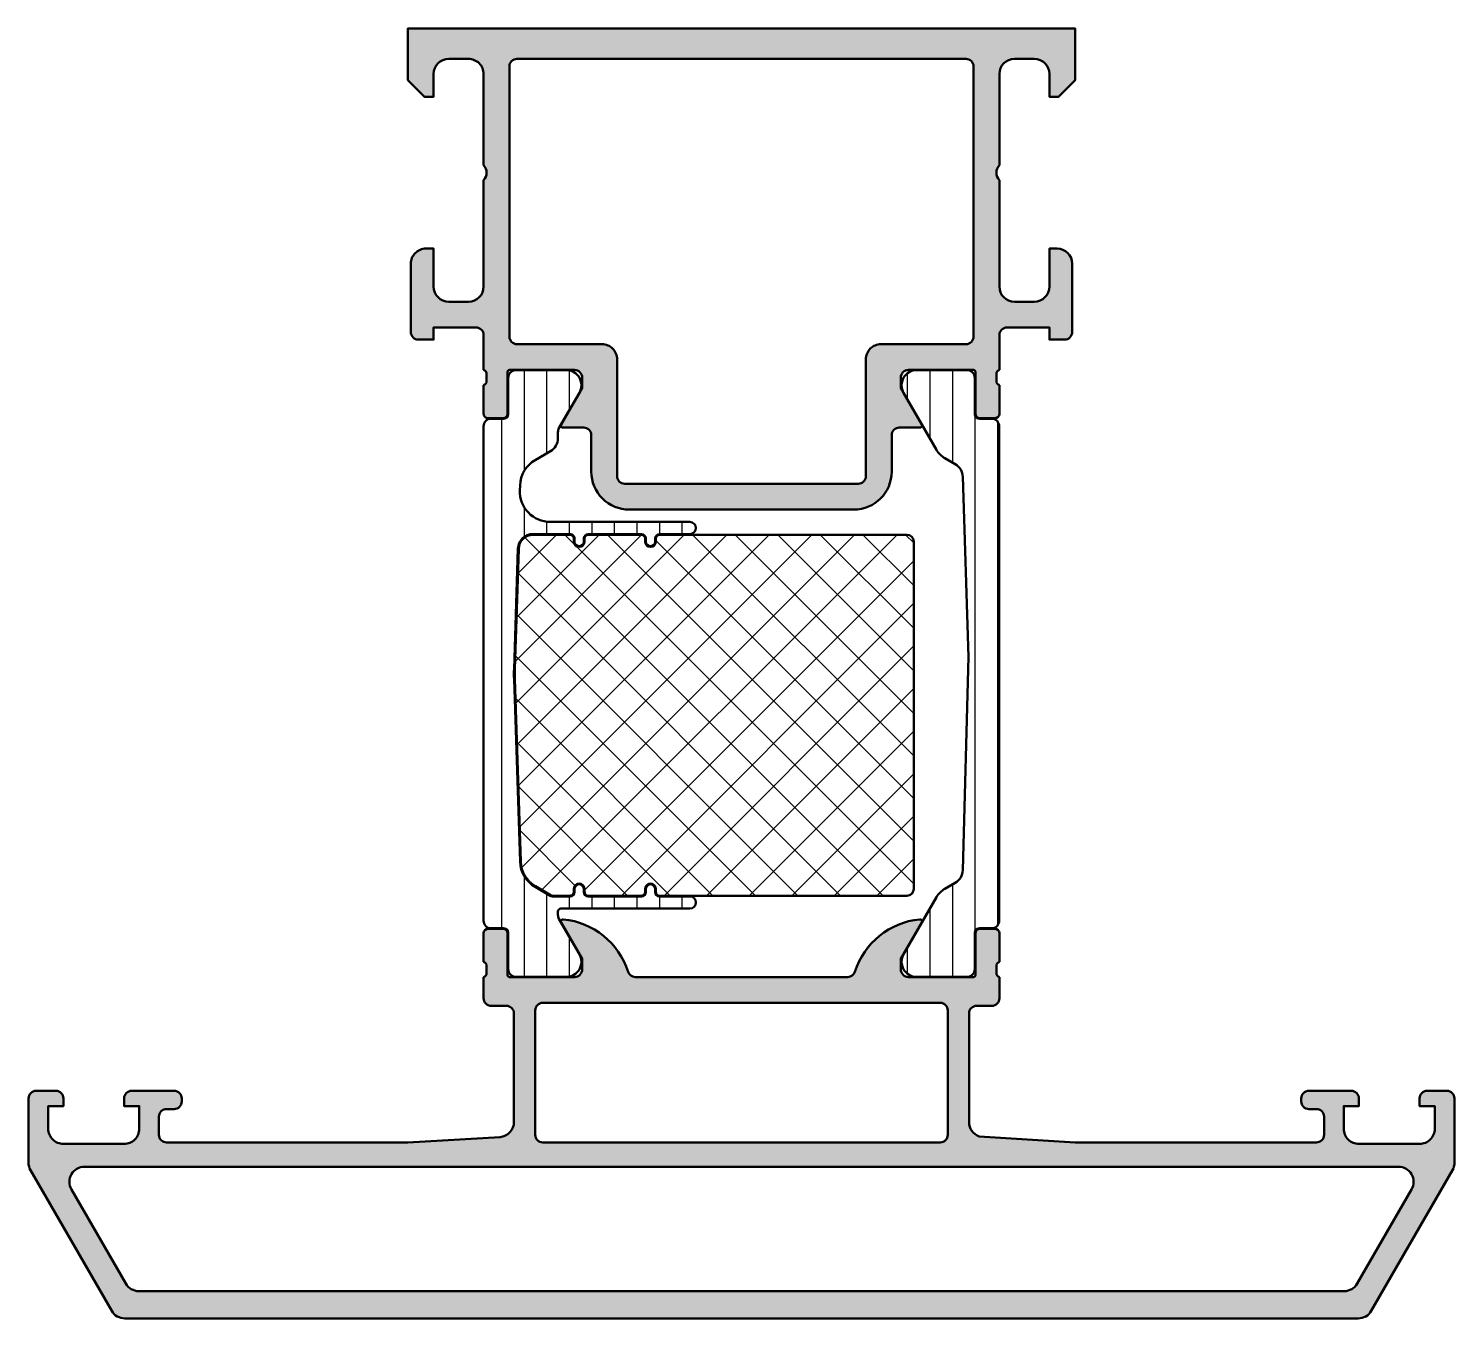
# Model space of a CAD drawing. Extents: x 0 to 94, y 0 to 85.
import ezdxf

# ---------------------------------------------------------------- set-up
doc = ezdxf.new("R2010")
doc.units = 0
for name, color, linetype, lineweight in [('0S-Alu contour', 7, 'Continuous', 50), ('0S-Alu hatch', 252, 'Continuous', 25), ('0S-Plastic contour', 254, 'Continuous', 50), ('0S-Plastic hatch', 253, 'Continuous', 25), ('0S-PT contour', 91, 'Continuous', 50), ('0S-PT hatch', 103, 'Continuous', 25)]:
    doc.layers.add(name, color=color, linetype=linetype, lineweight=lineweight)
pattern_1 = [(90, (0, 0), (-1.4859, 0), [])]

# ---------------------------------------------------------------- blocks, each defined once
blk = doc.blocks.new('398040__18A9D622_268D_453F_85B6_D9EC09985184_')
at = {"layer": '0S-Alu hatch'}
h = blk.add_hatch(color=256, dxfattribs=at)
edge = h.paths.add_edge_path()
edge.add_line((25.00003933429227, 81.600006103516), (26.10003780841439, 80.50000000000009))
edge.add_line((26.10003780841439, 80.50000000000009), (26.70003628253537, 80.50000000000006))
edge.add_line((26.70003628253537, 80.50000000000006), (26.70003628253503, 82.0001205448842))
edge.add_ellipse((27.70004180213324, 82.00011502528503), major_axis=(-1.000005519613444, 0), ratio=1, start_angle=270.0003162478584, end_angle=359.99968375205344, ccw=False)
edge.add_line((27.70003628253639, 83.00012054488323), (29.00003170488748, 83.00012054488317))
edge.add_ellipse((29.0000469638041, 82.00012817440366), major_axis=(-0.9999923705959503, 0), ratio=1, start_angle=179.9991257291162, end_angle=270.0008742781925, ccw=False)
edge.add_line((30.00003933428363, 82.00011291561457), (30.00003170489811, 75.99999995296693))
edge.add_ellipse((29.47508412466604, 75.50000761257797), major_axis=(-0.7249567590133342, 0), ratio=1, start_angle=136.3947622149098, end_angle=223.6052377851353, ccw=False)
edge.add_line((30.00003170489851, 75.00001527218944), (30.00008499145097, 67.99999972534698))
edge.add_ellipse((29.00002619372143, 68.00005852307632), major_axis=(-1.000058799458021, 0), ratio=1, start_angle=90.00336866361351, end_angle=179.996631336242, ccw=False)
edge.add_line((29.00008499144992, 66.99999972534678), (27.70003616332554, 66.9999997253473))
edge.add_ellipse((27.70012368000812, 68.0000871228103), major_axis=(-1.000087401292255, 0), ratio=1, start_angle=0.0050070680665044165, end_angle=89.9949861016662, ccw=False)
edge.add_line((26.70003628253469, 67.9999997253488), (26.70003628253506, 70.50001525878896))
edge.add_line((26.70003628253506, 70.50001525878896), (26.20003628252494, 70.5000152587888))
edge.add_arc((26.20001339347856, 69.50003814624455), 0.9999771128062166, 89.9986885242292, 180.0034971356453)
edge.add_line((25.20003628253503, 69.49997711111014), (25.20009731769148, 64.99999972534701))
edge.add_arc((25.70006657707106, 64.99997661371023), 0.4999692599137589, 179.9973514386468, 270.0035228322613)
edge.add_line((25.70009731769196, 64.50000735474151), (26.70009731769117, 64.4999997253471))
edge.add_line((26.70009731769117, 64.4999997253471), (26.70009731769117, 65.2999951477106))
edge.add_line((26.70009731769117, 65.2999951477106), (29.50008499145117, 65.29999514771052))
edge.add_ellipse((29.50008499145122, 64.79999514771066), major_axis=(-0.4999999999998579, 0), ratio=1, start_angle=180, end_angle=270.00000000000614, ccw=False)
edge.add_line((30.00008499145108, 64.79999514771066), (30.00008499145062, 62.50033720962838))
edge.add_ellipse((29.92124854490758, 62.23281661763526), major_axis=(-0.2788950563274364, 0), ratio=1, start_angle=178.8354106259032, end_angle=253.5801235805065, ccw=False)
edge.add_line((30.20008599145063, 62.22714820963689), (30.20008599145063, 61.7735542096369))
edge.add_ellipse((29.92121789580746, 61.76789355015984), major_axis=(-0.2789255417371471, 0), ratio=1, start_angle=106.42459455535419, end_angle=181.1628700728881, ccw=False)
edge.add_line((30.00008499145062, 61.50035020963689), (30.00008499145062, 59.62033920962838))
edge.add_arc((30.30008499145063, 59.62033920962838), 0.3000000000000043, 180, 270.0000000000007)
edge.add_line((30.30008499145063, 59.32033920962838), (31.28005931049341, 59.32033920962838))
edge.add_arc((31.28005931049341, 59.62033920962839), 0.3000000000000043, 269.9999999999993, 360)
edge.add_line((31.58005931049341, 59.62033920962839), (31.58005931049341, 62.38033720962838))
edge.add_ellipse((31.700059310493, 62.38033720962837), major_axis=(-0.1199999999995818, 0), ratio=1, start_angle=270.0000000000034, end_angle=360, ccw=False)
edge.add_line((31.70005931049299, 62.50033720962795), (36.00004195281937, 62.50034669530617))
edge.add_ellipse((36.00005227292988, 62.00035701541647), major_axis=(-0.4999896799962082, 0), ratio=1, start_angle=179.9988173780284, end_angle=270.00118262196145, ccw=False)
edge.add_line((36.50004195281958, 62.00034669530588), (36.50004195281935, 61.30034974706411))
edge.add_line((36.50004195281935, 61.30034974706411), (35.11179732391347, 58.89582399022771))
edge.add_arc((35.23875836677404, 58.83914027023599), 0.1390401039856604, 155.9408883990593, 266.6087467658954)
edge.add_line((35.23053359100322, 58.70034364354836), (36.60004195281431, 58.70034364354836))
edge.add_ellipse((36.60004195281907, 58.20034364354848), major_axis=(-0.4999999999998792, 0), ratio=1, start_angle=180, end_angle=270.0000000005455, ccw=False)
edge.add_line((37.10004195281895, 58.20034364354849), (37.10004195281954, 55.80003967285236))
edge.add_arc((39.60004195281996, 55.80003967285215), 2.500000000000415, 180, 270.0000000000002)
edge.add_line((39.60004195281996, 53.30003967285172), (54.39992012500315, 53.30003967285206))
edge.add_arc((54.39992012500315, 55.80003967285216), 2.500000000000113, 270, 360)
edge.add_line((56.89992012500326, 55.80003967285216), (56.89992012500326, 58.20034364354863))
edge.add_ellipse((57.39992012500241, 58.20034364354853), major_axis=(-0.4999999999991545, 0), ratio=1, start_angle=269.9999999994178, end_angle=360, ccw=False)
edge.add_line((57.39992012500749, 58.70034364354768), (58.76942848681982, 58.70034364354768))
edge.add_arc((58.76120371104857, 58.83914027023577), 0.1390401039861504, 273.3912532342744, 384.0591116010899)
edge.add_line((58.88816475390943, 58.89582399022803), (57.49992012500318, 61.30034974706312))
edge.add_line((57.49992012500318, 61.30034974706312), (57.4999201250034, 62.00034669530551))
edge.add_ellipse((57.99990980489317, 62.00035701541643), major_axis=(-0.4999896799962792, 0), ratio=1, start_angle=-90.00118262192979, end_angle=0.0011826219716795094, ccw=False)
edge.add_line((57.99992012500339, 62.5003466953062), (62.29998654357743, 62.50033720944335))
edge.add_ellipse((62.29998654357744, 62.38038557645539), major_axis=(-0.1199516329879557, 0), ratio=1, start_angle=180, end_angle=270.0000000000034, ccw=False)
edge.add_line((62.41993817656539, 62.38038557645539), (62.41993817656539, 59.6203875764554))
edge.add_arc((62.7199381765654, 59.6203875764554), 0.3000000000000078, 180, 270)
edge.add_line((62.7199381765654, 59.32038757645539), (63.69991249560818, 59.32038757645538))
edge.add_arc((63.69991249560818, 59.62038757645538), 0.3000000000000043, 270, 360)
edge.add_line((63.99991249560819, 59.62038757645538), (63.99991249560819, 61.5003985764639))
edge.add_ellipse((64.07877959125138, 61.76794191698685), major_axis=(-0.2789255417371639, 0), ratio=1, start_angle=-1.1628700728853119, end_angle=73.57540544464138, ccw=False)
edge.add_line((63.79991149560819, 61.7736025764639), (63.79991149560819, 62.2271965764639))
edge.add_ellipse((64.07874894215122, 62.23286498446226), major_axis=(-0.2788950563274235, 0), ratio=1, start_angle=-73.58012358051212, end_angle=1.1645893740960105, ccw=False)
edge.add_line((63.99991249560819, 62.50038557645537), (63.99991249560899, 64.79999514771049))
edge.add_ellipse((64.49991249560911, 64.7999951477105), major_axis=(-0.5000000000001137, 0), ratio=1, start_angle=270.00000000000165, end_angle=360, ccw=False)
edge.add_line((64.4999124956091, 65.29999514771063), (67.29990016936844, 65.29999514771072))
edge.add_line((67.29990016936844, 65.29999514771072), (67.29990016936844, 64.4999997253471))
edge.add_line((67.29990016936844, 64.4999997253471), (68.29990016936844, 64.50000735474148))
edge.add_arc((68.29993090998893, 64.99997661370992), 0.4999692599134721, 269.9964771677863, 360.0026485613531)
edge.add_line((68.79990016936821, 64.99999972534694), (68.79996120452446, 69.49999972534687))
edge.add_arc((67.79987373395531, 69.49991225477805), 1.000087474394374, 0.0050112559646679, 89.99498874390596)
edge.add_line((67.79996120452446, 70.4999997253472), (67.29996120452446, 70.4999997253472))
edge.add_line((67.29996120452446, 70.4999997253472), (67.29996120452435, 67.99999972534744))
edge.add_ellipse((66.29987380705118, 68.00008712280984), major_axis=(-1.00008740129199, 0), ratio=1, start_angle=90.00501389832527, end_angle=179.994992931788, ccw=False)
edge.add_line((66.29996132373361, 66.9999997253471), (64.9999124956091, 66.99999972534732))
edge.add_ellipse((64.99997129333791, 68.00005852307636), major_axis=(-1.000058799457524, 0), ratio=1, start_angle=0.0033686637580103707, end_angle=89.99663133636778, ccw=False)
edge.add_line((63.99991249560887, 67.99999972534533), (63.99991249560887, 74.99999972534721))
edge.add_ellipse((64.5247518359274, 75.4999997253472), major_axis=(-0.7248836686986376, 0), ratio=1, start_angle=-43.61157673630407, end_angle=43.611576736303675, ccw=False)
edge.add_line((63.99991249560887, 75.99999972534721), (63.99991249560898, 82.0004348392543))
edge.add_ellipse((64.99996730429663, 82.00038766035011), major_axis=(-1.000054809800514, 0), ratio=1, start_angle=270.0031401344282, end_angle=359.997296995918, ccw=False)
edge.add_line((64.99991249560804, 83.00044246864871), (66.29996132373378, 83.00044246864846))
edge.add_ellipse((66.29987487811799, 82.00035614156432), major_axis=(-1.000086330820219, 0), ratio=1, start_angle=180.0053828449331, end_angle=269.99504745860844, ccw=False)
edge.add_line((67.29996120452469, 82.00045009804207), (67.29996120452435, 80.4999925727896))
edge.add_line((67.29996120452435, 80.4999925727896), (67.89993679046266, 80.49999257278981))
edge.add_line((67.89993679046266, 80.49999257278981), (68.99991238117249, 81.59996792030874))
edge.add_line((68.99991238117249, 81.59996792030874), (68.99991238117263, 85.00000000000028))
edge.add_line((68.99991238117263, 85.00000000000028), (25.0000393342934, 84.99999999999994))
edge.add_line((25.00003933429341, 84.99999999999994), (25.00003933429227, 81.600006103516))
edge = h.paths.add_edge_path()
edge.add_ellipse((32.20003475688887, 82.50000305175809), major_axis=(-0.5000000002325466, 0), ratio=1, start_angle=269.99825147215273, end_angle=360, ccw=False)
edge.add_line((32.20005001567287, 83.0000030517578), (61.79989723681998, 83.00000305175803))
edge.add_ellipse((61.79989449595203, 82.50000031089006), major_axis=(-0.500002740875468, 0), ratio=1, start_angle=180.0003140784808, end_angle=269.9996859213895, ccw=False)
edge.add_line((62.29989723681999, 82.50000305175757), (62.29989723681976, 64.70034974706368))
edge.add_ellipse((61.79989723681959, 64.70034974706368), major_axis=(-0.5000000000001706, 0), ratio=1, start_angle=90.00000000000648, end_angle=180, ccw=False)
edge.add_line((61.79989723681964, 64.20034974706351), (56.19992470264, 64.20034974706408))
edge.add_arc((56.19992265547617, 63.20035179422802), 0.9999979528381494, 89.99988270591233, 180.0001172937092)
edge.add_line((55.19992470264011, 63.20034974706397), (55.19990181445641, 55.49999694824261))
edge.add_ellipse((54.69989108227284, 55.50003819936836), major_axis=(-0.5000107338851818, 0), ratio=1, start_angle=90.00210403669132, end_angle=179.99527307066, ccw=False)
edge.add_line((54.69990944385094, 55.00002746582032), (39.30005263397195, 55.00002746582043))
edge.add_ellipse((39.30007099555016, 55.50003819936836), major_axis=(-0.5000107338850684, 0), ratio=1, start_angle=0.004726929340108654, end_angle=89.99789596329492, ccw=False)
edge.add_line((38.8000602633667, 55.4999969482422), (38.80003737518288, 63.20034974707029))
edge.add_arc((37.80003942234666, 63.20035179422752), 0.99999795283832, 359.9998827062908, 450.0001172940974)
edge.add_line((37.80003737518266, 64.20034974706374), (32.20003475665598, 64.20034974706374))
edge.add_ellipse((32.2000347566561, 64.70034974706363), major_axis=(-0.4999999999998864, 0), ratio=1, start_angle=0, end_angle=89.99999999998698, ccw=False)
edge.add_line((31.70003475665621, 64.70034974706363), (31.70003475665633, 82.50000305175809))
at = {"layer": '0S-Alu contour', "color": 7}
for points in [[(67.29996120452469, 82.00045009804207), (67.29996120452435, 80.4999925727896), (67.89993679046266, 80.49999257278981), (68.99991238117249, 81.59996792030874), (68.99991238117263, 85.00000000000028), (25.00003933429341, 84.99999999999994), (25.00003933429227, 81.600006103516)], [(27.70003628253639, 83.00012054488323), (29.00003170488748, 83.00012054488317)], [(32.20005001567287, 83.0000030517578), (61.79989723681998, 83.00000305175803)], [(64.99991249560804, 83.00044246864871), (66.29996132373378, 83.00044246864846)], [(25.00003933429227, 81.600006103516), (26.10003780841439, 80.50000000000009), (26.70003628253537, 80.50000000000006), (26.70003628253503, 82.0001205448842)], [(30.00003933428363, 82.00011291561457), (30.00003170489811, 75.99999995296693)], [(31.70003475665621, 64.70034974706363), (31.70003475665633, 82.50000305175809)], [(62.29989723681999, 82.50000305175757), (62.29989723681976, 64.70034974706368)], [(63.99991249560887, 75.99999972534721), (63.99991249560898, 82.0004348392543)], [(30.00003170489851, 75.00001527218944), (30.00008499145097, 67.99999972534698)], [(63.99991249560887, 67.99999972534533), (63.99991249560887, 74.99999972534721)], [(26.70003628253469, 67.9999997253488), (26.70003628253506, 70.50001525878896), (26.20003628252494, 70.5000152587888)], [(67.79996120452446, 70.4999997253472), (67.29996120452446, 70.4999997253472), (67.29996120452435, 67.99999972534744)], [(25.20003628253503, 69.49997711111014), (25.20009731769148, 64.99999972534701)], [(68.79990016936821, 64.99999972534694), (68.79996120452446, 69.49999972534687)], [(29.00008499144992, 66.99999972534678), (27.70003616332554, 66.9999997253473)], [(66.29996132373361, 66.9999997253471), (64.9999124956091, 66.99999972534732)], [(25.70009731769196, 64.50000735474151), (26.70009731769117, 64.4999997253471), (26.70009731769117, 65.2999951477106), (29.50008499145117, 65.29999514771052)], [(64.4999124956091, 65.29999514771063), (67.29990016936844, 65.29999514771072), (67.29990016936844, 64.4999997253471), (68.29990016936844, 64.50000735474148)], [(30.00008499145108, 64.79999514771066), (30.00008499145062, 62.50033720962838)], [(37.80003737518266, 64.20034974706374), (32.20003475665598, 64.20034974706374)], [(61.79989723681964, 64.20034974706351), (56.19992470264, 64.20034974706408)], [(63.99991249560819, 62.50038557645537), (63.99991249560899, 64.79999514771049)], [(38.8000602633667, 55.4999969482422), (38.80003737518288, 63.20034974707029)], [(55.19992470264011, 63.20034974706397), (55.19990181445641, 55.49999694824261)], [(30.20008599145063, 62.22714820963689), (30.20008599145063, 61.7735542096369)], [(31.58005931049341, 59.62033920962839), (31.58005931049341, 62.38033720962838)], [(31.70005931049299, 62.50033720962795), (36.00004195281937, 62.50034669530617)], [(57.99992012500339, 62.5003466953062), (62.29998654357743, 62.50033720944335)], [(62.41993817656539, 62.38038557645539), (62.41993817656539, 59.6203875764554)], [(63.79991149560819, 61.7736025764639), (63.79991149560819, 62.2271965764639)], [(30.00008499145062, 61.50035020963689), (30.00008499145062, 59.62033920962838)], [(36.50004195281958, 62.00034669530588), (36.50004195281935, 61.30034974706411), (35.11179732391347, 58.89582399022771)], [(58.88816475390943, 58.89582399022803), (57.49992012500318, 61.30034974706312), (57.4999201250034, 62.00034669530551)], [(63.99991249560819, 59.62038757645538), (63.99991249560819, 61.5003985764639)], [(30.30008499145063, 59.32033920962838), (31.28005931049341, 59.32033920962838)], [(62.7199381765654, 59.32038757645539), (63.69991249560818, 59.32038757645538)], [(35.23053359100322, 58.70034364354836), (36.60004195281431, 58.70034364354836)], [(57.39992012500749, 58.70034364354768), (58.76942848681982, 58.70034364354768)], [(37.10004195281895, 58.20034364354849), (37.10004195281954, 55.80003967285236)], [(56.89992012500326, 55.80003967285216), (56.89992012500326, 58.20034364354863)], [(54.69990944385094, 55.00002746582032), (39.30005263397195, 55.00002746582043)], [(39.60004195281996, 53.30003967285172), (54.39992012500315, 53.30003967285206)]]:
    blk.add_lwpolyline(points, dxfattribs=at)
at = {"layer": '0S-Alu contour', "color": 7, "extrusion": (0, 0, -1)}
for centre, radius, start, end in [((-27.70004180213324, 82.00011502528503), 1.000005519613444, 0.0003162479465275, 89.9996837521416), ((-29.0000469638041, 82.00012817440366), 0.9999923705959503, 89.99912572180752, 180.0008742708838), ((-32.20003475688887, 82.50000305175809), 0.5000000002325466, 0, 90.00174852784727), ((-61.79989449595203, 82.50000031089006), 0.500002740875468, 90.00031407861044, 179.9996859215192), ((-64.99996730429663, 82.00038766035011), 1.000054809800514, 0.0027030040819815, 89.9968598655718), ((-66.29987487811799, 82.00035614156432), 1.000086330820219, 90.00495254139155, 179.9946171550669), ((-29.47508412466604, 75.50000761257797), 0.7249567590133342, 136.3947622148647, 223.6052377850902), ((-64.5247518359274, 75.4999997253472), 0.7248836686986376, 316.3884232636963, 43.6115767363041), ((-27.70012368000812, 68.0000871228103), 1.000087401292255, 270.0050138983338, 359.9949929319335), ((-29.00002619372143, 68.00005852307632), 1.000058799458021, 180.003368663758, 269.9966313363865), ((-64.99997129333791, 68.00005852307636), 1.000058799457524, 270.0033686636322, 359.996631336242), ((-66.29987380705118, 68.00008712280984), 1.00008740129199, 180.0050070682121, 269.9949861016747), ((-29.50008499145122, 64.79999514771066), 0.4999999999998579, 89.99999999999388, 180), ((-64.49991249560911, 64.7999951477105), 0.5000000000001137, 0, 89.99999999999837), ((-32.2000347566561, 64.70034974706363), 0.4999999999998864, 270.000000000013, 0), ((-61.79989723681959, 64.70034974706368), 0.5000000000001706, 180, 269.9999999999935), ((-29.92124854490758, 62.23281661763526), 0.2788950563274364, 106.4198764194935, 181.1645893740969), ((-31.700059310493, 62.38033720962837), 0.1199999999995818, 0, 89.99999999999662), ((-36.00005227292988, 62.00035701541647), 0.4999896799962082, 89.99881737803852, 180.0011826219717), ((-57.99990980489317, 62.00035701541643), 0.4999896799962792, 359.9988173780283, 90.00118262192973), ((-62.29998654357744, 62.38038557645539), 0.1199516329879557, 89.99999999999662, 180), ((-64.07874894215122, 62.23286498446226), 0.2788950563274235, 358.835410625904, 73.58012358051207), ((-29.92121789580746, 61.76789355015984), 0.2789255417371471, 178.8371299271119, 253.5754054446458), ((-64.07877959125138, 61.76794191698685), 0.2789255417371639, 286.4245945553586, 1.162870072885284), ((-36.60004195281907, 58.20034364354848), 0.4999999999998792, 89.99999999945447, 180), ((-57.39992012500241, 58.20034364354853), 0.4999999999991545, 0, 90.00000000058216), ((-39.30007099555016, 55.50003819936836), 0.5000107338850684, 270.0021040367051, 359.9952730706599), ((-54.69989108227284, 55.50003819936836), 0.5000107338851818, 180.0047269293401, 269.9978959633087)]:
    blk.add_arc(centre, radius, start, end, dxfattribs=at)
at = {"layer": '0S-Alu contour', "color": 7}
for centre, radius, start, end in [((26.20001339347856, 69.50003814624455), 0.9999771128062166, 89.9986885242292, 180.0034971356453), ((67.79987373395531, 69.49991225477805), 1.000087474394374, 0.0050112559646679, 89.99498874390596), ((25.70006657707106, 64.99997661371023), 0.4999692599137589, 179.9973514386468, 270.0035228322613), ((68.29993090998893, 64.99997661370992), 0.4999692599134721, 269.9964771677863, 0.0026485613531484), ((37.80003942234666, 63.20035179422752), 0.99999795283832, 359.9998827062908, 90.00011729409745), ((56.19992265547617, 63.20035179422802), 0.9999979528381494, 89.99988270591233, 180.0001172937092), ((30.30008499145063, 59.62033920962838), 0.3000000000000043, 180, 270.0000000000007), ((31.28005931049341, 59.62033920962839), 0.3000000000000043, 269.9999999999993, 0), ((62.7199381765654, 59.6203875764554), 0.3000000000000078, 180, 270), ((63.69991249560818, 59.62038757645538), 0.3000000000000043, 270, 0), ((35.23875836677404, 58.83914027023599), 0.1390401039856604, 155.9408883990593, 266.6087467658954), ((58.76120371104857, 58.83914027023577), 0.1390401039861504, 273.3912532342744, 24.05911160108992), ((39.60004195281996, 55.80003967285215), 2.500000000000415, 180, 270.0000000000002), ((54.39992012500315, 55.80003967285216), 2.500000000000113, 270, 0)]:
    blk.add_arc(centre, radius, start, end, dxfattribs=at)
blk = doc.blocks.new('284163__81002B77_D371_412A_8749_E5759F839101___9A96BB0F_FFB2_4C72_AFB3_B5EC14BC6D6A_')
at = {"layer": '0S-Plastic hatch'}
h = blk.add_hatch(dxfattribs=at)
h.set_pattern_fill('ANSI31', color=256, scale=0.4680000000000001, angle=45, style=0)
h.set_pattern_definition(pattern_1)
edge = h.paths.add_edge_path()
edge.add_line((29.99999999999998, 58.79004476142032), (30.00000000000001, 26.21003876142025))
edge.add_arc((30.50000000000001, 26.21003876142025), 0.5, 180, 270.0000000000081)
edge.add_line((30.50000000000008, 25.71003876142025), (31.32033267325756, 25.71003876142036))
edge.add_ellipse((31.32033267325755, 25.41003876142029), major_axis=(-0.3000000000000718, 0), ratio=1, start_angle=180, end_angle=269.9999999999993, ccw=False)
edge.add_line((31.62033267325762, 25.41003876142035), (31.61999804395146, 23.01004037848405))
edge.add_arc((32.11999402139014, 23.01003773885906), 0.4999959774456543, 179.9996975182267, 270.0003024811965)
edge.add_line((32.11999666101531, 22.51004176142037), (35.43515934783147, 22.51004176142037))
edge.add_arc((35.44703679091135, 23.50997122210529), 0.9999999999998763, 269.3194566383534, 389.9999965993499)
edge.add_line((36.31306222437195, 24.00997117070442), (34.96698728326966, 26.34144167906149))
edge.add_ellipse((35.40000000000014, 26.59144165336105), major_axis=(-0.500000000000092, 0), ratio=1, start_angle=0, end_angle=29.999996599339, ccw=False)
edge.add_line((34.90000000000005, 26.59144165336102), (34.90000000000002, 26.81005449050037))
edge.add_ellipse((35.09999999999999, 26.8100544905004), major_axis=(-0.1999999999999673, 0), ratio=1, start_angle=269.99999999999386, end_angle=360, ccw=False)
edge.add_line((35.10000000000001, 27.01005449050037), (43.60000000000003, 27.01005449050031))
edge.add_arc((43.60000000000005, 27.4100544905003), 0.3999999999999915, 269.999999999998, 449.9999999999979)
edge.add_line((43.60000000000006, 27.81005449050029), (41.60000000000012, 27.81005449050032))
edge.add_ellipse((41.60000000000013, 28.11005449050038), major_axis=(-0.300000000000054, 0), ratio=1, start_angle=0, end_angle=89.99999999999733, ccw=False)
edge.add_line((41.30000000000008, 28.11005449050038), (41.29999999999999, 28.31005449050041))
edge.add_arc((41.00000000000003, 28.31005449050041), 0.2999999999999687, 0, 180)
edge.add_line((40.70000000000006, 28.31005449050041), (40.70000000000014, 28.1100544905005))
edge.add_ellipse((40.39999999999997, 28.11005449050044), major_axis=(-0.3000000000001748, 0), ratio=1, start_angle=90.000000000015, end_angle=180, ccw=False)
edge.add_line((40.40000000000005, 27.81005449050026), (36.90000000000004, 27.81005449050035))
edge.add_ellipse((36.90000000000006, 28.11005449050037), major_axis=(-0.300000000000022, 0), ratio=1, start_angle=0, end_angle=89.99999999999733, ccw=False)
edge.add_line((36.60000000000003, 28.11005449050038), (36.59999999999993, 28.31005449050041))
edge.add_arc((36.29999999999994, 28.31005449050041), 0.2999999999999829, 0, 180)
edge.add_line((35.99999999999996, 28.31005449050041), (36.00000000000004, 28.11005449050044))
edge.add_ellipse((35.70000000000002, 28.1100544905004), major_axis=(-0.3000000000000256, 0), ratio=1, start_angle=90.00000000000682, end_angle=180, ccw=False)
edge.add_line((35.70000000000006, 27.81005449050038), (34.53589838479961, 27.81005449050041))
edge.add_ellipse((34.53589838479964, 28.01005449013193), major_axis=(-0.1999999996315189, 0), ratio=1, start_angle=60.000000000000114, end_angle=89.99999999999193, ccw=False)
edge.add_line((34.43589838498387, 27.83684940969415), (33.39909590169315, 28.43544747352554))
edge.add_ellipse((34.39909573626418, 30.16749836768739), major_axis=(-1.999999992277231, 0), ratio=1, start_angle=1.7229977105126864, end_angle=60.00000534461259, ccw=False)
edge.add_line((32.40000000000005, 30.1073634663445), (32.00538057003607, 42.13205685302933))
edge.add_ellipse((41.99999999997905, 42.46005449050093), major_axis=(-9.99999999997904, 0), ratio=1, start_angle=-1.8796251589935764, end_angle=1.8796251589967028, ccw=False)
edge.add_line((32.00538057003605, 42.78805212797199), (32.26315492135412, 50.72285425424766))
edge.add_ellipse((33.2626168643505, 50.69005449050047), major_axis=(-0.9999999999999885, 0), ratio=1, start_angle=269.9999999999984, end_angle=358.1203748410058, ccw=False)
edge.add_line((33.26261686435053, 51.69005449050046), (35.70000000000007, 51.69005449050039))
edge.add_ellipse((35.70000000000007, 51.39005449050042), major_axis=(-0.2999999999999687, 0), ratio=1, start_angle=180, end_angle=270.00000000000136, ccw=False)
edge.add_line((36.00000000000004, 51.39005449050045), (36.00000000000001, 51.1900544905004))
edge.add_arc((36.3, 51.19005449050039), 0.2999999999999829, 180, 360)
edge.add_line((36.59999999999998, 51.19005449050037), (36.59999999999998, 51.39005449050038))
edge.add_ellipse((36.89999999999994, 51.39005449050038), major_axis=(-0.2999999999999545, 0), ratio=1, start_angle=270, end_angle=360, ccw=False)
edge.add_line((36.89999999999994, 51.69005449050034), (40.40000000000019, 51.6900544905004))
edge.add_ellipse((40.40000000000018, 51.39005449050046), major_axis=(-0.2999999999999332, 0), ratio=1, start_angle=180, end_angle=269.99999999999864, ccw=False)
edge.add_line((40.70000000000011, 51.39005449050049), (40.70000000000002, 51.19005449050036))
edge.add_arc((41.00000000000003, 51.19005449050039), 0.2999999999999971, 180, 360)
edge.add_line((41.30000000000002, 51.1900544905004), (41.30000000000008, 51.39005449050038))
edge.add_ellipse((41.60000000000006, 51.39005449050042), major_axis=(-0.2999999999999829, 0), ratio=1, start_angle=270.0000000000054, end_angle=360, ccw=False)
edge.add_line((41.60000000000003, 51.6900544905004), (43.60000000000003, 51.69005449050039))
edge.add_arc((43.60000000000003, 52.09005449050038), 0.3999999999999915, 270, 450)
edge.add_line((43.60000000000003, 52.49005449050037), (34.3878614122997, 52.49005449050031))
edge.add_ellipse((34.38786141229967, 54.49005449050032), major_axis=(-2.000000000000014, 0), ratio=1, start_angle=-1.8796251589948838, end_angle=90.0000000000008, ccw=False)
edge.add_line((32.38893752630687, 54.55565401799471), (32.39999999999999, 54.892745514656))
edge.add_ellipse((34.39909574398349, 54.83261061308097), major_axis=(-2.000000000000091, 0), ratio=1, start_angle=299.9999946553896, end_angle=358.2770022894894, ccw=False)
edge.add_line((33.39909590555096, 56.56466151393097), (34.39999991921626, 57.14253358699686))
edge.add_arc((33.89999999999996, 58.00855903742182), 1.000000000000033, 299.9999946553925, 360)
edge.add_line((34.89999999999999, 58.00855903742185), (34.90000000000005, 58.40864186947969))
edge.add_ellipse((35.40000000000001, 58.40864186947963), major_axis=(-0.4999999999999574, 0), ratio=1, start_angle=330.0000034006557, end_angle=360, ccw=False)
edge.add_line((34.96698728326967, 58.65864184377916), (36.31306222437206, 60.99011235213627))
edge.add_arc((35.44703679091145, 61.49011230073543), 0.9999999999999037, 330.0000034006489, 450.6805433616453)
edge.add_line((35.43515934783159, 62.49004176142037), (32.11999666101519, 62.49004176142037))
edge.add_arc((32.11999402139003, 61.99004578398157), 0.499995977445768, 89.99969751880435, 180.0003024817733)
edge.add_line((31.61999804395123, 61.99004314435656), (31.62033267325751, 59.59004476142033))
edge.add_ellipse((31.3203326732575, 59.59004476142033), major_axis=(-0.3000000000000114, 0), ratio=1, start_angle=90.00000000001148, end_angle=180, ccw=False)
edge.add_line((31.32033267325756, 59.29004476142032), (30.49999999999998, 59.29004476142032))
edge.add_arc((30.49999999999998, 58.79004476142032), 0.5, 90, 180)
at = {"layer": '0S-Plastic contour', "color": 7}
for points in [[(35.43515934783159, 62.49004176142037), (32.11999666101519, 62.49004176142037)], [(31.61999804395123, 61.99004314435656), (31.62033267325751, 59.59004476142033)], [(34.96698728326967, 58.65864184377916), (36.31306222437206, 60.99011235213627)], [(31.32033267325756, 59.29004476142032), (30.49999999999998, 59.29004476142032)], [(29.99999999999998, 58.79004476142032), (30.00000000000001, 26.21003876142025)], [(34.89999999999999, 58.00855903742185), (34.90000000000005, 58.40864186947969)], [(33.39909590555096, 56.56466151393097), (34.39999991921626, 57.14253358699686)], [(32.38893752630687, 54.55565401799471), (32.39999999999999, 54.892745514656)], [(43.60000000000003, 52.49005449050037), (34.3878614122997, 52.49005449050031)], [(33.26261686435053, 51.69005449050046), (35.70000000000007, 51.69005449050039)], [(36.00000000000004, 51.39005449050045), (36.00000000000001, 51.1900544905004)], [(36.59999999999998, 51.19005449050037), (36.59999999999998, 51.39005449050038)], [(36.89999999999994, 51.69005449050034), (40.40000000000019, 51.6900544905004)], [(40.70000000000011, 51.39005449050049), (40.70000000000002, 51.19005449050036)], [(41.30000000000002, 51.1900544905004), (41.30000000000008, 51.39005449050038)], [(41.60000000000003, 51.6900544905004), (43.60000000000003, 51.69005449050039)], [(32.00538057003605, 42.78805212797199), (32.26315492135412, 50.72285425424766)], [(32.40000000000005, 30.1073634663445), (32.00538057003607, 42.13205685302933)], [(34.43589838498387, 27.83684940969415), (33.39909590169315, 28.43544747352554)], [(35.99999999999996, 28.31005449050041), (36.00000000000004, 28.11005449050044)], [(36.60000000000003, 28.11005449050038), (36.59999999999993, 28.31005449050041)], [(40.70000000000006, 28.31005449050041), (40.70000000000014, 28.1100544905005)], [(41.30000000000008, 28.11005449050038), (41.29999999999999, 28.31005449050041)], [(35.70000000000006, 27.81005449050038), (34.53589838479961, 27.81005449050041)], [(40.40000000000005, 27.81005449050026), (36.90000000000004, 27.81005449050035)], [(43.60000000000006, 27.81005449050029), (41.60000000000012, 27.81005449050032)], [(34.90000000000005, 26.59144165336102), (34.90000000000002, 26.81005449050037)], [(36.31306222437195, 24.00997117070442), (34.96698728326966, 26.34144167906149)], [(35.10000000000001, 27.01005449050037), (43.60000000000003, 27.01005449050031)], [(30.50000000000008, 25.71003876142025), (31.32033267325756, 25.71003876142036)], [(31.62033267325762, 25.41003876142035), (31.61999804395146, 23.01004037848405)], [(32.11999666101531, 22.51004176142037), (35.43515934783147, 22.51004176142037)]]:
    blk.add_lwpolyline(points, dxfattribs=at)
for centre, radius, start, end in [((32.11999402139003, 61.99004578398157), 0.499995977445768, 89.99969751880435, 180.0003024817733), ((35.44703679091145, 61.49011230073543), 0.9999999999999037, 330.0000034006489, 90.68054336164532), ((30.49999999999998, 58.79004476142032), 0.5, 90, 180), ((33.89999999999996, 58.00855903742182), 1.000000000000033, 299.9999946553925, 0), ((43.60000000000003, 52.09005449050038), 0.3999999999999915, 270, 90), ((36.3, 51.19005449050039), 0.2999999999999829, 180, 0), ((41.00000000000003, 51.19005449050039), 0.2999999999999971, 180, 0), ((36.29999999999994, 28.31005449050041), 0.2999999999999829, 0, 180), ((41.00000000000003, 28.31005449050041), 0.2999999999999687, 0, 180), ((43.60000000000005, 27.4100544905003), 0.3999999999999915, 269.999999999998, 89.99999999999797), ((30.50000000000001, 26.21003876142025), 0.5, 180, 270.0000000000081), ((35.44703679091135, 23.50997122210529), 0.9999999999998763, 269.3194566383534, 29.99999659934991), ((32.11999402139014, 23.01003773885906), 0.4999959774456543, 179.9996975182267, 270.0003024811965)]:
    blk.add_arc(centre, radius, start, end, dxfattribs=at)
at = {"layer": '0S-Plastic contour', "color": 7, "extrusion": (0, 0, -1)}
for centre, radius, start, end in [((-31.3203326732575, 59.59004476142033), 0.3000000000000114, 180, 269.9999999999885), ((-35.40000000000001, 58.40864186947963), 0.4999999999999574, 0, 29.99999659934428), ((-34.39909574398349, 54.83261061308097), 2.000000000000091, 1.722997710510562, 60.00000534461038), ((-34.38786141229967, 54.49005449050032), 2.000000000000014, 269.9999999999992, 1.879625158994947), ((-33.2626168643505, 50.69005449050047), 0.9999999999999885, 1.879625158994171, 90.0000000000016), ((-35.70000000000007, 51.39005449050042), 0.2999999999999687, 89.99999999999864, 180), ((-36.89999999999994, 51.39005449050038), 0.2999999999999545, 0, 90), ((-40.40000000000018, 51.39005449050046), 0.2999999999999332, 90.00000000000136, 180), ((-41.60000000000006, 51.39005449050042), 0.2999999999999829, 0, 89.99999999999459), ((-41.99999999997905, 42.46005449050093), 9.99999999997904, 358.1203748410033, 1.879625158993589), ((-34.39909573626418, 30.16749836768739), 1.999999992277231, 299.9999946553874, 358.2770022894873), ((-34.53589838479964, 28.01005449013193), 0.1999999996315189, 270.0000000000081, 299.9999999999999), ((-35.70000000000002, 28.1100544905004), 0.3000000000000256, 180, 269.9999999999932), ((-36.90000000000006, 28.11005449050037), 0.300000000000022, 270.0000000000027, 0), ((-40.39999999999997, 28.11005449050044), 0.3000000000001748, 180, 269.999999999985), ((-41.60000000000013, 28.11005449050038), 0.300000000000054, 270.0000000000027, 0), ((-35.09999999999999, 26.8100544905004), 0.1999999999999673, 0, 90.00000000000612), ((-35.40000000000014, 26.59144165336105), 0.500000000000092, 330.000003400661, 0), ((-31.32033267325755, 25.41003876142029), 0.3000000000000718, 90.00000000000067, 180)]:
    blk.add_arc(centre, radius, start, end, dxfattribs=at)
blk = doc.blocks.new('284163__866C806E_16AD_4620_B3D9_CAABF5312576___71ADE18B_955B_4B65_A3B5_AC778665A22D_')
at = {"layer": '0S-Plastic hatch'}
h = blk.add_hatch(dxfattribs=at)
h.set_pattern_fill('ANSI31', color=256, scale=0.4680000000000001, angle=45, style=0)
h.set_pattern_definition(pattern_1)
edge = h.paths.add_edge_path()
edge.add_line((63.99000133898494, 58.79004208251022), (63.98999866101508, 26.21003876235903))
edge.add_ellipse((63.49000133898477, 26.21003608344978), major_axis=(-0.4999973220374871, 0), ratio=1, start_angle=89.9996930179745, end_angle=180.000306982385, ccw=False)
edge.add_line((63.48999866007557, 25.71003876141947), (62.67966732674245, 25.71003876141959))
edge.add_arc((62.67966732674245, 25.41003876141952), 0.3000000000000682, 90, 180)
edge.add_line((62.37966732674237, 25.41003876141952), (62.38000195604854, 23.01004037848327))
edge.add_ellipse((61.88000597860984, 23.01003773885831), major_axis=(-0.4999959774456685, 0), ratio=1, start_angle=89.99969751880508, end_angle=180.0003024817733, ccw=False)
edge.add_line((61.88000333898469, 22.51004176141961), (58.56484065216853, 22.51004176141959))
edge.add_ellipse((58.55296320908866, 23.50997122210451), major_axis=(-0.9999999999998763, 0), ratio=1, start_angle=-29.999996599349515, end_angle=90.68054336164568, ccw=False)
edge.add_line((57.68693777562806, 24.00997117070363), (59.85390130414907, 27.76326261471116))
edge.add_ellipse((61.15293945433872, 27.01326269181278), major_axis=(-1.499999999998574, 0), ratio=1, start_angle=299.9950461054335, end_angle=330.0000034006368, ccw=False)
edge.add_line((60.40305177427786, 28.31236563896079), (61.09105285989824, 28.70950394051585))
edge.add_arc((60.59112773985684, 29.57557257194839), 0.9999999999999232, 299.9950461054589, 358.0947021428503)
edge.add_line((61.59057488583073, 29.54232497948698), (61.97201689240819, 43.60004176047945))
edge.add_line((61.97201689240819, 43.60004176047945), (61.59057488583073, 55.45775854335197))
edge.add_arc((60.5911277398565, 55.42451095089038), 1.000000000000269, 1.905297857159096, 60.00495389455298)
edge.add_line((61.0910528598979, 56.29057958232333), (60.40305177427786, 56.68771788387833))
edge.add_ellipse((61.15293945433972, 57.98682083102724), major_axis=(-1.499999999999841, 0), ratio=1, start_angle=29.999996599354688, end_angle=60.00495389455102, ccw=False)
edge.add_line((59.85390130414885, 57.23682090812842), (57.68693777562794, 60.99011235213549))
edge.add_ellipse((58.55296320908855, 61.49011230073464), major_axis=(-0.9999999999999097, 0), ratio=1, start_angle=-90.68054336164528, end_angle=29.99999659935088, ccw=False)
edge.add_line((58.56484065216841, 62.49004176141959), (61.88000333898481, 62.49004176141959))
edge.add_ellipse((61.88000597860995, 61.99004578398078), major_axis=(-0.4999959774457751, 0), ratio=1, start_angle=179.9996975194317, end_angle=270.0003024811932, ccw=False)
edge.add_line((62.38000195604875, 61.99004314436109), (62.37966732674249, 59.59004476141955))
edge.add_arc((62.67966732674246, 59.59004476141952), 0.2999999999999829, 180, 269.9999999999986)
edge.add_line((62.67966732674245, 59.29004476141954), (63.48999866007568, 59.29004476141954))
edge.add_ellipse((63.49000133899924, 58.79004476143383), major_axis=(-0.4999999999928805, 0), ratio=1, start_angle=179.9996930188024, end_angle=270.0003069820262, ccw=False)
at = {"layer": '0S-Plastic contour', "color": 7}
for points in [[(58.56484065216841, 62.49004176141959), (61.88000333898481, 62.49004176141959)], [(62.38000195604875, 61.99004314436109), (62.37966732674249, 59.59004476141955)], [(59.85390130414885, 57.23682090812842), (57.68693777562794, 60.99011235213549)], [(62.67966732674245, 59.29004476141954), (63.48999866007568, 59.29004476141954)], [(63.99000133898494, 58.79004208251022), (63.98999866101508, 26.21003876235903)], [(61.0910528598979, 56.29057958232333), (60.40305177427786, 56.68771788387833)], [(61.59057488583073, 29.54232497948698), (61.97201689240819, 43.60004176047945), (61.59057488583073, 55.45775854335197)], [(60.40305177427786, 28.31236563896079), (61.09105285989824, 28.70950394051585)], [(57.68693777562806, 24.00997117070363), (59.85390130414907, 27.76326261471116)], [(62.37966732674237, 25.41003876141952), (62.38000195604854, 23.01004037848327)], [(63.48999866007557, 25.71003876141947), (62.67966732674245, 25.71003876141959)], [(61.88000333898469, 22.51004176141961), (58.56484065216853, 22.51004176141959)]]:
    blk.add_lwpolyline(points, dxfattribs=at)
at = {"layer": '0S-Plastic contour', "color": 7, "extrusion": (0, 0, -1)}
for centre, radius, start, end in [((-58.55296320908855, 61.49011230073464), 0.9999999999999097, 330.0000034006491, 90.68054336164532), ((-61.88000597860995, 61.99004578398078), 0.4999959774457751, 89.9996975188068, 180.0003024805684), ((-63.49000133899924, 58.79004476143383), 0.4999999999928805, 89.99969301797383, 180.0003069811977), ((-61.15293945433972, 57.98682083102724), 1.499999999999841, 299.9950461054491, 330.0000034006453), ((-61.15293945433872, 27.01326269181278), 1.499999999998574, 29.99999659936324, 60.00495389456648), ((-63.49000133898477, 26.21003608344978), 0.4999973220374871, 179.999693017615, 270.0003069820256), ((-58.55296320908866, 23.50997122210451), 0.9999999999998763, 269.3194566383543, 29.99999659934955), ((-61.88000597860984, 23.01003773885831), 0.4999959774456685, 179.9996975182267, 270.0003024811949)]:
    blk.add_arc(centre, radius, start, end, dxfattribs=at)
at = {"layer": '0S-Plastic contour', "color": 7}
for centre, radius, start, end in [((62.67966732674246, 59.59004476141952), 0.2999999999999829, 180, 269.9999999999986), ((60.5911277398565, 55.42451095089038), 1.000000000000269, 1.905297857159096, 60.00495389455298), ((60.59112773985684, 29.57557257194839), 0.9999999999999232, 299.9950461054589, 358.0947021428503), ((62.67966732674245, 25.41003876141952), 0.3000000000000682, 90, 180)]:
    blk.add_arc(centre, radius, start, end, dxfattribs=at)
blk = doc.blocks.new('371240__C23496F1_27AD_4283_8413_84D6DE00E78A_')
at = {"layer": '0S-PT hatch'}
h = blk.add_hatch(dxfattribs=at)
h.set_pattern_fill('ANSI37', color=256, scale=0.625, angle=90, style=0)
h.set_pattern_definition([(135, (0, 0), (-1.403165018917055, -1.403165018917055), []), (225, (0, 0), (1.403165018917055, -1.403165018917055), [])])
edge = h.paths.add_edge_path()
edge.add_line((58.34999999999999, 51.19005449050035), (58.35000000000002, 28.31005449050037))
edge.add_ellipse((57.90000000000004, 28.31005449050036), major_axis=(-0.4499999999999816, 0), ratio=1, start_angle=90.00000000000091, end_angle=180, ccw=False)
edge.add_line((57.90000000000005, 27.86005449050038), (41.60000000000001, 27.86005449050032))
edge.add_ellipse((41.60000000000003, 28.11005449050034), major_axis=(-0.2500000000000142, 0), ratio=1, start_angle=0, end_angle=89.99999999999352, ccw=False)
edge.add_line((41.35000000000002, 28.11005449050032), (41.34999999999999, 28.31005449050038))
edge.add_arc((40.99999999999996, 28.31005449050037), 0.3500000000000227, 0, 180)
edge.add_line((40.64999999999995, 28.31005449050037), (40.65000000000006, 28.11005449050036))
edge.add_ellipse((40.39999999999999, 28.11005449050039), major_axis=(-0.250000000000071, 0), ratio=1, start_angle=89.99999999999352, end_angle=180, ccw=False)
edge.add_line((40.39999999999996, 27.86005449050032), (36.9, 27.86005449050032))
edge.add_ellipse((36.90000000000001, 28.11005449050036), major_axis=(-0.2500000000000391, 0), ratio=1, start_angle=0, end_angle=89.9999999999967, ccw=False)
edge.add_line((36.64999999999998, 28.11005449050036), (36.65000000000001, 28.31005449050038))
edge.add_arc((36.29999999999999, 28.31005449050037), 0.3500000000000227, 0, 180)
edge.add_line((35.94999999999996, 28.31005449050037), (35.95000000000008, 28.11005449050037))
edge.add_ellipse((35.70000000000004, 28.11005449050042), major_axis=(-0.2500000000000355, 0), ratio=1, start_angle=89.99999999998528, end_angle=180, ccw=False)
edge.add_line((35.69999999999998, 27.86005449050038), (34.5358983847997, 27.86005449050038))
edge.add_ellipse((34.53589838713249, 28.01005449883767), major_axis=(-0.1500000083372975, 0), ratio=1, start_angle=59.99999910894451, end_angle=89.99999910894002, ccw=False)
edge.add_line((34.4608983809436, 27.88015068221609), (33.42409589765384, 28.47874874604682))
edge.add_ellipse((34.39909573626418, 30.16749836768731), major_axis=(-1.949999992277206, 0), ratio=1, start_angle=1.7210023747038008, end_angle=60.00000534460821, ccw=False)
edge.add_line((32.44997535292809, 30.10893471731558), (32.05535366718593, 42.13369684121617))
edge.add_ellipse((42.00025192126274, 42.46005453213391), major_axis=(-9.950251787083639, 0), ratio=1, start_angle=-1.8796724993554221, end_angle=1.8795778186358234, ccw=False)
edge.add_line((32.05535420650241, 42.7864286568991), (32.31312801850385, 50.72121426606023))
edge.add_ellipse((33.26261686435047, 50.69005449050038), major_axis=(-0.9500000000000488, 0), ratio=1, start_angle=269.99999999999784, end_angle=358.12037484100483, ccw=False)
edge.add_line((33.26261686435051, 51.64005449050043), (35.7, 51.64005449050039))
edge.add_ellipse((35.70000000000001, 51.39005449050038), major_axis=(-0.2500000000000071, 0), ratio=1, start_angle=180, end_angle=270.00000000000165, ccw=False)
edge.add_line((35.95000000000002, 51.3900544905004), (35.95000000000002, 51.19005449050037))
edge.add_arc((36.3, 51.19005449050038), 0.3499999999999801, 180, 360)
edge.add_line((36.64999999999998, 51.19005449050039), (36.64999999999998, 51.39005449050036))
edge.add_ellipse((36.89999999999996, 51.39005449050038), major_axis=(-0.2499999999999858, 0), ratio=1, start_angle=270, end_angle=360, ccw=False)
edge.add_line((36.89999999999996, 51.64005449050036), (40.40000000000008, 51.64005449050037))
edge.add_ellipse((40.40000000000008, 51.3900544905004), major_axis=(-0.2499999999999716, 0), ratio=1, start_angle=180, end_angle=270.00000000000324, ccw=False)
edge.add_line((40.65000000000006, 51.39005449050042), (40.65000000000003, 51.19005449050039))
edge.add_arc((41.00000000000001, 51.19005449050037), 0.3499999999999801, 180, 360)
edge.add_line((41.34999999999999, 51.19005449050036), (41.35000000000002, 51.39005449050042))
edge.add_ellipse((41.59999999999996, 51.39005449050042), major_axis=(-0.2499999999999432, 0), ratio=1, start_angle=270.00000000000324, end_angle=360, ccw=False)
edge.add_line((41.59999999999995, 51.64005449050037), (57.89999999999996, 51.64005449050039))
edge.add_ellipse((57.89999999999996, 51.19005449050035), major_axis=(-0.4500000000000313, 0), ratio=1, start_angle=180, end_angle=270, ccw=False)
at = {"layer": '0S-PT contour', "color": 7}
for points in [[(33.26261686435051, 51.64005449050043), (35.7, 51.64005449050039)], [(35.95000000000002, 51.3900544905004), (35.95000000000002, 51.19005449050037)], [(36.64999999999998, 51.19005449050039), (36.64999999999998, 51.39005449050036)], [(36.89999999999996, 51.64005449050036), (40.40000000000008, 51.64005449050037)], [(40.65000000000006, 51.39005449050042), (40.65000000000003, 51.19005449050039)], [(41.34999999999999, 51.19005449050036), (41.35000000000002, 51.39005449050042)], [(41.59999999999995, 51.64005449050037), (57.89999999999996, 51.64005449050039)], [(58.34999999999999, 51.19005449050035), (58.35000000000002, 28.31005449050037)], [(32.05535420650241, 42.7864286568991), (32.31312801850385, 50.72121426606023)], [(32.44997535292809, 30.10893471731558), (32.05535366718593, 42.13369684121617)], [(34.4608983809436, 27.88015068221609), (33.42409589765384, 28.47874874604682)], [(35.94999999999996, 28.31005449050037), (35.95000000000008, 28.11005449050037)], [(36.64999999999998, 28.11005449050036), (36.65000000000001, 28.31005449050038)], [(40.64999999999995, 28.31005449050037), (40.65000000000006, 28.11005449050036)], [(41.35000000000002, 28.11005449050032), (41.34999999999999, 28.31005449050038)], [(35.69999999999998, 27.86005449050038), (34.5358983847997, 27.86005449050038)], [(40.39999999999996, 27.86005449050032), (36.9, 27.86005449050032)], [(57.90000000000005, 27.86005449050038), (41.60000000000001, 27.86005449050032)]]:
    blk.add_lwpolyline(points, dxfattribs=at)
at = {"layer": '0S-PT contour', "color": 7, "extrusion": (0, 0, -1)}
for centre, radius, start, end in [((-33.26261686435047, 50.69005449050038), 0.9500000000000488, 1.879625158995141, 90.00000000000216), ((-35.70000000000001, 51.39005449050038), 0.2500000000000071, 89.99999999999837, 180), ((-36.89999999999996, 51.39005449050038), 0.2499999999999858, 0, 90), ((-40.40000000000008, 51.3900544905004), 0.2499999999999716, 89.99999999999675, 180), ((-41.59999999999996, 51.39005449050042), 0.2499999999999432, 0, 89.99999999999675), ((-57.89999999999996, 51.19005449050035), 0.4500000000000313, 90, 180), ((-42.00025192126274, 42.46005453213391), 9.95025178708364, 358.1204221813642, 1.879672499355316), ((-34.39909573626418, 30.16749836768731), 1.949999992277206, 299.9999946553918, 358.2789976252962), ((-57.90000000000004, 28.31005449050036), 0.4499999999999816, 180, 269.9999999999991), ((-34.53589838713249, 28.01005449883767), 0.1500000083372975, 270.0000008910601, 300.0000008910555), ((-35.70000000000004, 28.11005449050042), 0.2500000000000355, 180, 270.0000000000147), ((-36.90000000000001, 28.11005449050036), 0.2500000000000391, 270.0000000000033, 0), ((-40.39999999999999, 28.11005449050039), 0.250000000000071, 180, 270.0000000000065), ((-41.60000000000003, 28.11005449050034), 0.2500000000000142, 270.0000000000065, 0)]:
    blk.add_arc(centre, radius, start, end, dxfattribs=at)
at = {"layer": '0S-PT contour', "color": 7}
for centre, radius, start, end in [((36.3, 51.19005449050038), 0.3499999999999801, 180, 0), ((41.00000000000001, 51.19005449050037), 0.3499999999999801, 180, 0), ((36.29999999999999, 28.31005449050037), 0.3500000000000227, 0, 180), ((40.99999999999996, 28.31005449050037), 0.3500000000000227, 0, 180)]:
    blk.add_arc(centre, radius, start, end, dxfattribs=at)
blk = doc.blocks.new('398330__56C9ABFC_B1B2_4156_9393_1C7BB5729382_')
at = {"layer": '0S-Alu hatch'}
h = blk.add_hatch(color=256, dxfattribs=at)
edge = h.paths.add_edge_path()
edge.add_line((25.00037084578039, 11.60004071237787), (31.082444756747, 11.94792565461702))
edge.add_arc((31.00036936950908, 12.9445517785019), 1.000000000000021, 274.7078690714829, 360.0012736809183)
edge.add_line((32.00036936926202, 12.94457400842825), (32.00008499145045, 20.10003260614627))
edge.add_arc((31.50006512295871, 20.10002799656068), 0.500019868512985, 0.0005281989191062, 89.99865219799322)
edge.add_line((31.50007688521743, 20.60004786493532), (30.50007688521727, 20.60003260614626))
edge.add_ellipse((30.50009269967538, 21.10004842060433), major_axis=(-0.5000158147081594, 0), ratio=1, start_angle=0.00181214617907699, end_angle=89.99818785390738, ccw=False)
edge.add_line((30.00007688521731, 21.10003260614637), (30.00008499145062, 22.50004176142037))
edge.add_arc((29.92124854490757, 22.76756235341349), 0.2788950563274415, 286.4198764194924, 361.1645893740985)
edge.add_line((30.20008599145063, 22.77323076141187), (30.20008599145062, 23.22682476141186))
edge.add_arc((29.92121789580745, 23.23248542088893), 0.2789255417371531, 358.8371299271116, 433.5754054446438)
edge.add_line((30.00008499145062, 23.50002876141187), (30.00008499145062, 25.38003976142037))
edge.add_ellipse((30.30008499145063, 25.38003976142038), major_axis=(-0.3000000000000043, 0), ratio=1, start_angle=270.00000000000136, end_angle=360, ccw=False)
edge.add_line((30.30008499145062, 25.68003976142038), (31.28005931049341, 25.68003976142038))
edge.add_ellipse((31.28005931049341, 25.38003976142038), major_axis=(-0.3000000000000043, 0), ratio=1, start_angle=180, end_angle=270.0000000000007, ccw=False)
edge.add_line((31.58005931049341, 25.38003976142037), (31.5800593104934, 22.62004176142037))
edge.add_arc((31.70005931049345, 22.62004176142037), 0.1200000000000507, 180, 269.9999999999983)
edge.add_line((31.70005931049345, 22.50004176142032), (36.00008499145034, 22.50004176142026))
edge.add_arc((36.00008499145042, 23.00004176142033), 0.500000000000064, 269.999999999991, 360)
edge.add_line((36.50008499145048, 23.00004176142027), (36.50008499145034, 23.7000417614203))
edge.add_line((36.50008499145034, 23.7000417614203), (35.11858953382799, 26.09286208444785))
edge.add_ellipse((35.23820477609869, 26.16192197677206), major_axis=(-0.1381197846483522, 0), ratio=1, start_angle=-95.62257755082868, end_angle=30.00000000001552, ccw=False)
edge.add_ellipse((34.76186175027681, 21.32343289957317), major_axis=(-4.999999999999412, 0), ratio=1, start_angle=197.748416356071, end_angle=264.37742244920736, ccw=False)
edge.add_arc((40.00008499145074, 23.00004176142099), 0.5000000000007248, 197.7484163560577, 269.999999999978)
edge.add_line((40.00008499145056, 22.50004176142026), (54.00005447387237, 22.50004176142021))
edge.add_arc((54.00005447387258, 23.0000417614213), 0.5000000000010982, 269.9999999999764, 342.2515836438969)
edge.add_ellipse((59.23827771504647, 21.32343289957364), major_axis=(-4.999999999998933, 0), ratio=1, start_angle=275.62257755079924, end_angle=342.2515836439351, ccw=False)
edge.add_ellipse((58.76193468922402, 26.16192197677204), major_axis=(-0.138119784648296, 0), ratio=1, start_angle=149.9999999999792, end_angle=275.62257755081316, ccw=False)
edge.add_line((58.88154993149465, 26.09286208444785), (57.50005447387224, 23.70004176142032))
edge.add_line((57.50005447387224, 23.70004176142032), (57.5000544738723, 23.00004176142032))
edge.add_arc((58.00005447387233, 23.0000417614203), 0.500000000000032, 180, 269.9999999999976)
edge.add_line((58.00005447387231, 22.50004176142027), (62.30008015483038, 22.50004176142032))
edge.add_arc((62.30008015483036, 22.62004176141958), 0.1199999999992585, 270.0000000000068, 360)
edge.add_line((62.42008015482962, 22.62004176141958), (62.42008015482962, 25.38003976141957))
edge.add_ellipse((62.72008015482963, 25.38003976141957), major_axis=(-0.3000000000000114, 0), ratio=1, start_angle=270.00000000000136, end_angle=360, ccw=False)
edge.add_line((62.72008015482962, 25.68003976141958), (63.70005447387241, 25.68003976141958))
edge.add_ellipse((63.70005447387241, 25.38003976141958), major_axis=(-0.2999999999999971, 0), ratio=1, start_angle=180, end_angle=270, ccw=False)
edge.add_line((64.00005447387241, 25.38003976141957), (64.00005447387241, 23.50002876141104))
edge.add_arc((64.07892156951557, 23.23248542088812), 0.2789255417371292, 106.4245945553549, 181.1628700728862)
edge.add_line((63.80005347387243, 23.22682476141107), (63.80005347387244, 22.77323076141108))
edge.add_arc((64.07889092041546, 22.76756235341268), 0.278895056327416, 178.835410625899, 253.5801235805052)
edge.add_line((64.00005447387241, 22.50004176141959), (64.00005447387247, 21.10003260614615))
edge.add_ellipse((63.50006991139028, 21.10003242717922), major_axis=(-0.4999845624822222, 0), ratio=1, start_angle=89.9982309361302, end_angle=180.0000205083468, ccw=False)
edge.add_line((63.50005447387232, 20.60004786493532), (62.50005447387231, 20.6000326061462))
edge.add_arc((62.50003903721569, 20.10004804280285), 0.4999845635816444, 89.99823103484037, 180.0017689652214)
edge.add_line((62.00005447387235, 20.10003260614614), (62.00004887710917, 12.94450654934909))
edge.add_arc((63.0000488768621, 12.94452877927549), 0.9999999999999996, 180.0012736809183, 250.8192040717801)
edge.add_line((62.67149877926248, 12.00004223444424), (69.00005035264365, 11.60004071248451))
edge.add_line((69.00005035264365, 11.60004071248451), (84.90004424912786, 11.60004071248445))
edge.add_arc((84.90005456923834, 12.10003039237414), 0.4999896799961868, 269.9988173780418, 360.0011826219717)
edge.add_line((85.40004424912802, 12.10004071248479), (85.40019439696351, 13.2999877929686))
edge.add_arc((84.90020471707408, 13.29999811307922), 0.499989679995947, 359.9988173777201, 450.0011826219484)
edge.add_line((84.90019439696368, 13.79998779296866), (84.40019439696322, 13.79998779296866))
edge.add_ellipse((84.40018407685275, 14.29997747285806), major_axis=(-0.4999896799959079, 0), ratio=1, start_angle=-0.001182622279827683, end_angle=90.00118262195662, ccw=False)
edge.add_line((83.90019439696336, 14.2999877929687), (83.90019439696329, 14.49999999999991))
edge.add_ellipse((84.4001840768527, 14.50001032011044), major_axis=(-0.499989679995931, 0), ratio=1, start_angle=-90.00118262195662, end_angle=0.0011826222798845265, ccw=False)
edge.add_line((84.40019439696317, 14.99999999999985), (87.20018218993219, 14.99999999999991))
edge.add_ellipse((87.20019251004258, 14.50001032011041), major_axis=(-0.4999896799960127, 0), ratio=1, start_angle=179.9988173777202, end_angle=270.0011826219485, ccw=False)
edge.add_line((87.7001821899321, 14.4999999999998), (87.70018218993211, 13.99999999999989))
edge.add_line((87.70018218993211, 13.99999999999989), (86.70018218993204, 13.99999999999991))
edge.add_line((86.70018218993204, 13.99999999999991), (86.700182189932, 12.49999999999995))
edge.add_arc((87.70017656838704, 12.499994378455), 0.9999943784708557, 179.9996779077391, 270.0003220926265)
edge.add_line((87.70018218993226, 11.49999999999994), (91.70015167235402, 11.49999999999991))
edge.add_arc((91.70022583591093, 12.49992583644285), 0.9999258391932613, 269.99575042604, 360.0042495739119)
edge.add_line((92.70015167235387, 12.49999999999991), (92.70015167235402, 13.99999999999991))
edge.add_line((92.70015167235402, 13.99999999999991), (91.70015167235398, 13.99999999999991))
edge.add_line((91.70015167235398, 13.99999999999991), (91.70015167235395, 14.49999999999995))
edge.add_ellipse((92.20018857114314, 14.4999631012108), major_axis=(-0.5000369001505963, 0), ratio=1, start_angle=270.00422797773615, end_angle=359.9957720223886, ccw=False)
edge.add_line((92.20015167235414, 14.99999999999997), (93.50020050047922, 14.99999999999992))
edge.add_ellipse((93.5001535412195, 14.50001407790367), major_axis=(-0.4999859243014777, 0), ratio=1, start_angle=179.9983867455009, end_angle=269.994618713721, ccw=False)
edge.add_line((94.00013946532279, 14.50000000000014), (94.00013946532277, 10.26800537109367))
edge.add_ellipse((93.0160492396543, 10.26443183364186), major_axis=(-0.9840967139596402, 0), ratio=1, start_angle=149.9479037001782, end_angle=180.2080578676827, ccw=False)
edge.add_line((93.86785424555744, 9.771608767679568), (88.51555176908819, 0.5002119739540625))
edge.add_ellipse((87.64744364442107, 1.003395307264719), major_axis=(-1.003396822316416, 0), ratio=1, start_angle=90.09956691221169, end_angle=149.9020425270738, ccw=False)
edge.add_line((87.64918731688503, -8.5e-14), (6.350952148437556, -2.84e-14))
edge.add_ellipse((6.352695820901472, 1.003395307264423), major_axis=(-1.003396822316069, 0), ratio=1, start_angle=30.09795747292918, end_angle=89.90043308779082, ccw=False)
edge.add_line((5.484587696234682, 0.500211973953896), (0.1322852197651221, 9.771608767679513))
edge.add_ellipse((0.984090225668805, 10.26443183364161), major_axis=(-0.9840967139599923, 0), ratio=1, start_angle=-0.20805786770910117, end_angle=30.052096299796688, ccw=False)
edge.add_line((-2.85e-14, 10.26800537109386), (-8.53e-14, 14.5000000000002))
edge.add_ellipse((0.4999859241032653, 14.5000140779036), major_axis=(-0.4999859243015436, 0), ratio=1, start_angle=-89.99461871373302, end_angle=0.001613254499204686, ccw=False)
edge.add_line((0.4999389648436654, 14.99999999999991), (1.799987792968607, 14.99999999999991))
edge.add_ellipse((1.799950894179545, 14.49996310121079), major_axis=(-0.5000369001505394, 0), ratio=1, start_angle=180.0042279776114, end_angle=269.99577202225737, ccw=False)
edge.add_line((2.299987792968664, 14.49999999999991), (2.299987792968664, 13.99999999999991))
edge.add_line((2.299987792968664, 13.99999999999991), (1.299987792968863, 13.99999999999991))
edge.add_line((1.299987792968863, 13.99999999999991), (1.299987792968607, 12.49999999999983))
edge.add_arc((2.299913629411549, 12.49992583644285), 0.9999258391932613, 179.9957504260882, 270.0042495739673)
edge.add_line((2.29998779296858, 11.49999999999991), (6.29995727539054, 11.49999999999991))
edge.add_arc((6.299962896935703, 12.49999437845487), 0.99999437847075, 269.9996779073771, 360.000322092261)
edge.add_line((7.299957275390652, 12.49999999999986), (7.29995727539054, 13.99999999999991))
edge.add_line((7.29995727539054, 13.99999999999991), (6.299957275390538, 13.99999999999991))
edge.add_line((6.299957275390538, 13.99999999999991), (6.299957275390538, 14.49999999999969))
edge.add_ellipse((6.799946955280176, 14.50001032011033), major_axis=(-0.4999896799961442, 0), ratio=1, start_angle=-90.00118262194508, end_angle=0.0011826219716795094, ccw=False)
edge.add_line((6.799957275390538, 14.99999999999997), (9.59994506835946, 14.99999999999991))
edge.add_ellipse((9.599955388469873, 14.50001032011041), major_axis=(-0.4999896799960091, 0), ratio=1, start_angle=179.9988173777202, end_angle=270.0011826219509, ccw=False)
edge.add_line((10.09994506835937, 14.49999999999983), (10.09994506835926, 14.29998779296869))
edge.add_ellipse((9.59995538846978, 14.29997747285814), major_axis=(-0.4999896799959879, 0), ratio=1, start_angle=89.9988173780335, end_angle=180.0011826222799, ccw=False)
edge.add_line((9.599945068359231, 13.79998779296866), (9.099945068358977, 13.79998779296866))
edge.add_arc((9.099934748248703, 13.29999811307922), 0.4999896799959506, 89.99881737806518, 180.0011826222798)
edge.add_line((8.599945068359261, 13.29998779296849), (8.600084896081569, 12.10004071237796))
edge.add_arc((9.100074575971021, 12.10003039226738), 0.4999896799959595, 179.9988173777201, 270.0011826219663)
edge.add_line((9.100084896081569, 11.60004071237793), (25.00037084578039, 11.60004071237787))
edge = h.paths.add_edge_path()
edge.add_line((33.40005552291268, 20.30003705317181), (33.40005552291334, 12.10004071237793))
edge.add_arc((33.90008220294416, 12.10006739240876), 0.5000266807426142, 180.0030571432409, 269.9969428569285)
edge.add_line((33.90005552291441, 11.60004071237793), (60.1000839424081, 11.60004071237793))
edge.add_arc((60.10007902672106, 12.10010338225954), 0.5000626699057723, 270.0005632256474, 360.0029339379497)
edge.add_line((60.60014169597121, 12.10012898890738), (60.6000534248293, 20.30003705317181))
edge.add_arc((60.10007902758832, 20.30006265529942), 0.4999743978964857, 359.9970660620503, 449.9994367743635)
edge.add_line((60.10008394240753, 20.80003705317175), (33.90005552291246, 20.80003705317181))
edge.add_arc((33.90008220294286, 20.30001037314163), 0.5000266807419605, 90.00305714314638, 179.9969428569975)
edge = h.paths.add_edge_path()
edge.add_line((2.828832780577869, 8.499974038300621), (6.409079850411643, 2.29993180385631))
edge.add_arc((7.275065877553931, 2.799999999999996), 1.000000000000041, 210.0045119231193, 270.0000000000006)
edge.add_line((7.275065877553942, 1.799999999999954), (86.72507358776863, 1.799999999999897))
edge.add_arc((86.7250735877686, 2.799999999999883), 0.9999999999999857, 270.0000000000008, 329.9954880768826)
edge.add_line((87.59105961491088, 2.299931803856253), (91.1713066847446, 8.499974038300564))
edge.add_arc((90.30532065760234, 9.00004223444421), 0.9999999999999939, 329.9954880768818, 449.9999999999992)
edge.add_line((90.30532065760235, 10.0000422344442), (3.694818807720082, 10.00004223444426))
edge.add_arc((3.694818807720087, 9.000042234444292), 0.9999999999999734, 90.0000000000003, 210.0045119231205)
at = {"layer": '0S-Alu contour', "color": 7}
for points in [[(30.30008499145062, 25.68003976142038), (31.28005931049341, 25.68003976142038)], [(36.50008499145048, 23.00004176142027), (36.50008499145034, 23.7000417614203), (35.11858953382799, 26.09286208444785)], [(58.88154993149465, 26.09286208444785), (57.50005447387224, 23.70004176142032), (57.5000544738723, 23.00004176142032)], [(62.72008015482962, 25.68003976141958), (63.70005447387241, 25.68003976141958)], [(30.00008499145062, 23.50002876141187), (30.00008499145062, 25.38003976142037)], [(31.58005931049341, 25.38003976142037), (31.5800593104934, 22.62004176142037)], [(62.42008015482962, 22.62004176141958), (62.42008015482962, 25.38003976141957)], [(64.00005447387241, 25.38003976141957), (64.00005447387241, 23.50002876141104)], [(30.20008599145063, 22.77323076141187), (30.20008599145062, 23.22682476141186)], [(63.80005347387243, 23.22682476141107), (63.80005347387244, 22.77323076141108)], [(30.00007688521731, 21.10003260614637), (30.00008499145062, 22.50004176142037)], [(31.70005931049345, 22.50004176142032), (36.00008499145034, 22.50004176142026)], [(40.00008499145056, 22.50004176142026), (54.00005447387237, 22.50004176142021)], [(58.00005447387231, 22.50004176142027), (62.30008015483038, 22.50004176142032)], [(64.00005447387241, 22.50004176141959), (64.00005447387247, 21.10003260614615)], [(60.10008394240753, 20.80003705317175), (33.90005552291246, 20.80003705317181)], [(31.50007688521743, 20.60004786493532), (30.50007688521727, 20.60003260614626)], [(32.00036936926202, 12.94457400842825), (32.00008499145045, 20.10003260614627)], [(33.40005552291268, 20.30003705317181), (33.40005552291334, 12.10004071237793)], [(60.60014169597121, 12.10012898890738), (60.6000534248293, 20.30003705317181)], [(62.00005447387235, 20.10003260614614), (62.00004887710917, 12.94450654934909)], [(63.50005447387232, 20.60004786493532), (62.50005447387231, 20.6000326061462)], [(-2.85e-14, 10.26800537109386), (-8.53e-14, 14.5000000000002)], [(0.4999389648436654, 14.99999999999991), (1.799987792968607, 14.99999999999991)], [(2.299987792968664, 14.49999999999991), (2.299987792968664, 13.99999999999991), (1.299987792968863, 13.99999999999991), (1.299987792968607, 12.49999999999983)], [(7.299957275390652, 12.49999999999986), (7.29995727539054, 13.99999999999991), (6.299957275390538, 13.99999999999991), (6.299957275390538, 14.49999999999969)], [(6.799957275390538, 14.99999999999997), (9.59994506835946, 14.99999999999991)], [(10.09994506835937, 14.49999999999983), (10.09994506835926, 14.29998779296869)], [(83.90019439696336, 14.2999877929687), (83.90019439696329, 14.49999999999991)], [(84.40019439696317, 14.99999999999985), (87.20018218993219, 14.99999999999991)], [(87.7001821899321, 14.4999999999998), (87.70018218993211, 13.99999999999989), (86.70018218993204, 13.99999999999991), (86.700182189932, 12.49999999999995)], [(92.70015167235387, 12.49999999999991), (92.70015167235402, 13.99999999999991), (91.70015167235398, 13.99999999999991), (91.70015167235395, 14.49999999999995)], [(92.20015167235414, 14.99999999999997), (93.50020050047922, 14.99999999999992)], [(94.00013946532279, 14.50000000000014), (94.00013946532277, 10.26800537109367)], [(8.599945068359261, 13.29998779296849), (8.600084896081569, 12.10004071237796)], [(9.599945068359231, 13.79998779296866), (9.099945068358977, 13.79998779296866)], [(84.90019439696368, 13.79998779296866), (84.40019439696322, 13.79998779296866)], [(85.40004424912802, 12.10004071248479), (85.40019439696351, 13.2999877929686)], [(2.29998779296858, 11.49999999999991), (6.29995727539054, 11.49999999999991)], [(9.100084896081569, 11.60004071237793), (25.00037084578039, 11.60004071237787)], [(25.00037084578039, 11.60004071237787), (31.082444756747, 11.94792565461702)], [(33.90005552291441, 11.60004071237793), (60.1000839424081, 11.60004071237793)], [(62.67149877926248, 12.00004223444424), (69.00005035264365, 11.60004071248451), (84.90004424912786, 11.60004071248445)], [(87.70018218993226, 11.49999999999994), (91.70015167235402, 11.49999999999991)], [(5.484587696234682, 0.500211973953896), (0.1322852197651223, 9.771608767679513)], [(90.30532065760235, 10.0000422344442), (3.694818807720082, 10.00004223444426)], [(93.86785424555744, 9.771608767679568), (88.51555176908819, 0.5002119739540632)], [(2.828832780577869, 8.499974038300621), (6.409079850411643, 2.29993180385631)], [(87.59105961491088, 2.299931803856253), (91.1713066847446, 8.499974038300564)], [(7.275065877553942, 1.799999999999954), (86.72507358776863, 1.799999999999897)], [(87.64918731688503, -8.5e-14), (6.350952148437556, -2.84e-14)]]:
    blk.add_lwpolyline(points, dxfattribs=at)
at = {"layer": '0S-Alu contour', "color": 7, "extrusion": (0, 0, -1)}
for centre, radius, start, end in [((-30.30008499145063, 25.38003976142038), 0.3000000000000043, 0, 89.99999999999864), ((-31.28005931049341, 25.38003976142038), 0.3000000000000043, 89.99999999999935, 180), ((-35.23820477609869, 26.16192197677206), 0.1381197846483522, 329.9999999999845, 95.62257755082875), ((-34.76186175027681, 21.32343289957317), 4.999999999999413, 95.62257755079266, 162.251583643929), ((-59.23827771504647, 21.32343289957364), 4.999999999998933, 17.74841635606494, 84.37742244920076), ((-58.76193468922402, 26.16192197677204), 0.138119784648296, 84.37742244918684, 210.0000000000209), ((-62.72008015482963, 25.38003976141957), 0.3000000000000114, 0, 89.99999999999864), ((-63.70005447387241, 25.38003976141958), 0.2999999999999971, 90, 180), ((-30.50009269967538, 21.10004842060433), 0.5000158147081594, 270.0018121460926, 359.9981878538209), ((-63.50006991139028, 21.10003242717922), 0.4999845624822222, 179.9999794916532, 270.0017690638698), ((-0.4999859241032653, 14.5000140779036), 0.4999859243015436, 359.9983867455008, 89.9946187137331), ((-1.799950894179545, 14.49996310121079), 0.5000369001505394, 90.00422797774263, 179.9957720223886), ((-6.799946955280176, 14.50001032011033), 0.4999896799961442, 359.9988173780283, 90.00118262194519), ((-9.599955388469873, 14.50001032011041), 0.4999896799960092, 89.9988173780491, 180.0011826222798), ((-9.59995538846978, 14.29997747285814), 0.4999896799959879, 179.9988173777201, 270.0011826219665), ((-84.4001840768527, 14.50001032011044), 0.499989679995931, 359.9988173777201, 90.00118262195662), ((-84.40018407685275, 14.29997747285806), 0.4999896799959079, 269.9988173780434, 0.0011826222798784), ((-87.20019251004258, 14.50001032011041), 0.4999896799960128, 89.99881737805154, 180.0011826222798), ((-92.20018857114314, 14.4999631012108), 0.5000369001505963, 0.0042279776114068, 89.99577202226386), ((-93.5001535412195, 14.50001407790367), 0.4999859243014777, 90.005381286279, 180.0016132544992), ((-0.984090225668805, 10.26443183364161), 0.9840967139599923, 329.9479037002034, 0.208057867709025), ((-93.0160492396543, 10.26443183364186), 0.9840967139596402, 179.7919421323173, 210.0520962998219), ((-6.352695820901472, 1.003395307264423), 1.003396822316069, 270.0995669122093, 329.9020425270708), ((-87.64744364442107, 1.003395307264719), 1.003396822316416, 210.0979574729262, 269.9004330877883)]:
    blk.add_arc(centre, radius, start, end, dxfattribs=at)
at = {"layer": '0S-Alu contour', "color": 7}
for centre, radius, start, end in [((29.92121789580745, 23.23248542088893), 0.2789255417371531, 358.8371299271116, 73.57540544464375), ((29.92124854490757, 22.76756235341349), 0.2788950563274415, 286.4198764194924, 1.164589374098488), ((31.70005931049345, 22.62004176142037), 0.1200000000000507, 180, 269.9999999999983), ((36.00008499145042, 23.00004176142033), 0.500000000000064, 269.999999999991, 0), ((40.00008499145074, 23.00004176142099), 0.5000000000007248, 197.7484163560577, 269.999999999978), ((54.00005447387258, 23.0000417614213), 0.5000000000010982, 269.9999999999764, 342.2515836438969), ((58.00005447387233, 23.0000417614203), 0.500000000000032, 180, 269.9999999999976), ((62.30008015483036, 22.62004176141958), 0.1199999999992585, 270.0000000000068, 0), ((64.07889092041546, 22.76756235341268), 0.278895056327416, 178.835410625899, 253.5801235805052), ((64.07892156951557, 23.23248542088812), 0.2789255417371292, 106.4245945553549, 181.1628700728862), ((33.90008220294286, 20.30001037314163), 0.5000266807419605, 90.00305714314638, 179.9969428569975), ((60.10007902758832, 20.30006265529942), 0.4999743978964857, 359.9970660620503, 89.99943677436352), ((31.50006512295871, 20.10002799656068), 0.500019868512985, 0.0005281989191062, 89.99865219799322), ((62.50003903721569, 20.10004804280285), 0.4999845635816444, 89.99823103484037, 180.0017689652214), ((9.099934748248703, 13.29999811307922), 0.4999896799959506, 89.99881737806518, 180.0011826222798), ((84.90020471707408, 13.29999811307922), 0.499989679995947, 359.9988173777201, 90.00118262194844), ((2.299913629411549, 12.49992583644285), 0.9999258391932613, 179.9957504260882, 270.0042495739673), ((6.299962896935703, 12.49999437845487), 0.99999437847075, 269.9996779073771, 0.0003220922609314), ((31.00036936950908, 12.9445517785019), 1.000000000000021, 274.7078690714829, 0.0012736809183123), ((63.0000488768621, 12.94452877927549), 0.9999999999999996, 180.0012736809183, 250.8192040717801), ((87.70017656838704, 12.499994378455), 0.9999943784708557, 179.9996779077391, 270.0003220926265), ((91.70022583591093, 12.49992583644285), 0.9999258391932613, 269.99575042604, 0.0042495739118255), ((9.100074575971021, 12.10003039226738), 0.4999896799959595, 179.9988173777201, 270.0011826219663), ((33.90008220294416, 12.10006739240876), 0.5000266807426142, 180.0030571432409, 269.9969428569285), ((60.10007902672106, 12.10010338225954), 0.5000626699057723, 270.0005632256474, 0.0029339379497905), ((84.90005456923834, 12.10003039237414), 0.4999896799961868, 269.9988173780418, 0.0011826219716948), ((3.694818807720087, 9.000042234444292), 0.9999999999999734, 90.0000000000003, 210.0045119231205), ((90.30532065760234, 9.00004223444421), 0.9999999999999939, 329.9954880768818, 89.9999999999992), ((7.275065877553931, 2.799999999999996), 1.000000000000041, 210.0045119231193, 270.0000000000006), ((86.7250735877686, 2.799999999999883), 0.9999999999999857, 270.0000000000008, 329.9954880768826)]:
    blk.add_arc(centre, radius, start, end, dxfattribs=at)
blk = doc.blocks.new('371240__020566FE_14B3_4D08_AC32_CA4E5B58ED32_')
at = {"layer": '0S-Alu contour', "color": 7}
for name in ['398040__18A9D622_268D_453F_85B6_D9EC09985184_', '398330__56C9ABFC_B1B2_4156_9393_1C7BB5729382_']:
    blk.add_blockref(name, (0, 0), dxfattribs=at)
at = {"layer": '0S-Plastic contour', "color": 7}
for name in ['284163__81002B77_D371_412A_8749_E5759F839101___9A96BB0F_FFB2_4C72_AFB3_B5EC14BC6D6A_', '284163__866C806E_16AD_4620_B3D9_CAABF5312576___71ADE18B_955B_4B65_A3B5_AC778665A22D_']:
    blk.add_blockref(name, (0, 0), dxfattribs=at)
at = {"layer": '0S-PT contour', "color": 7}
blk.add_blockref('371240__C23496F1_27AD_4283_8413_84D6DE00E78A_', (0, 0), dxfattribs=at)

msp = doc.modelspace()

# ---------------------------------------------------------------- block references
at = {"layer": '0S-Alu contour', "color": 7}
msp.add_blockref('371240__020566FE_14B3_4D08_AC32_CA4E5B58ED32_', (0, 0), dxfattribs=at)

doc.saveas('drawing.dxf')
